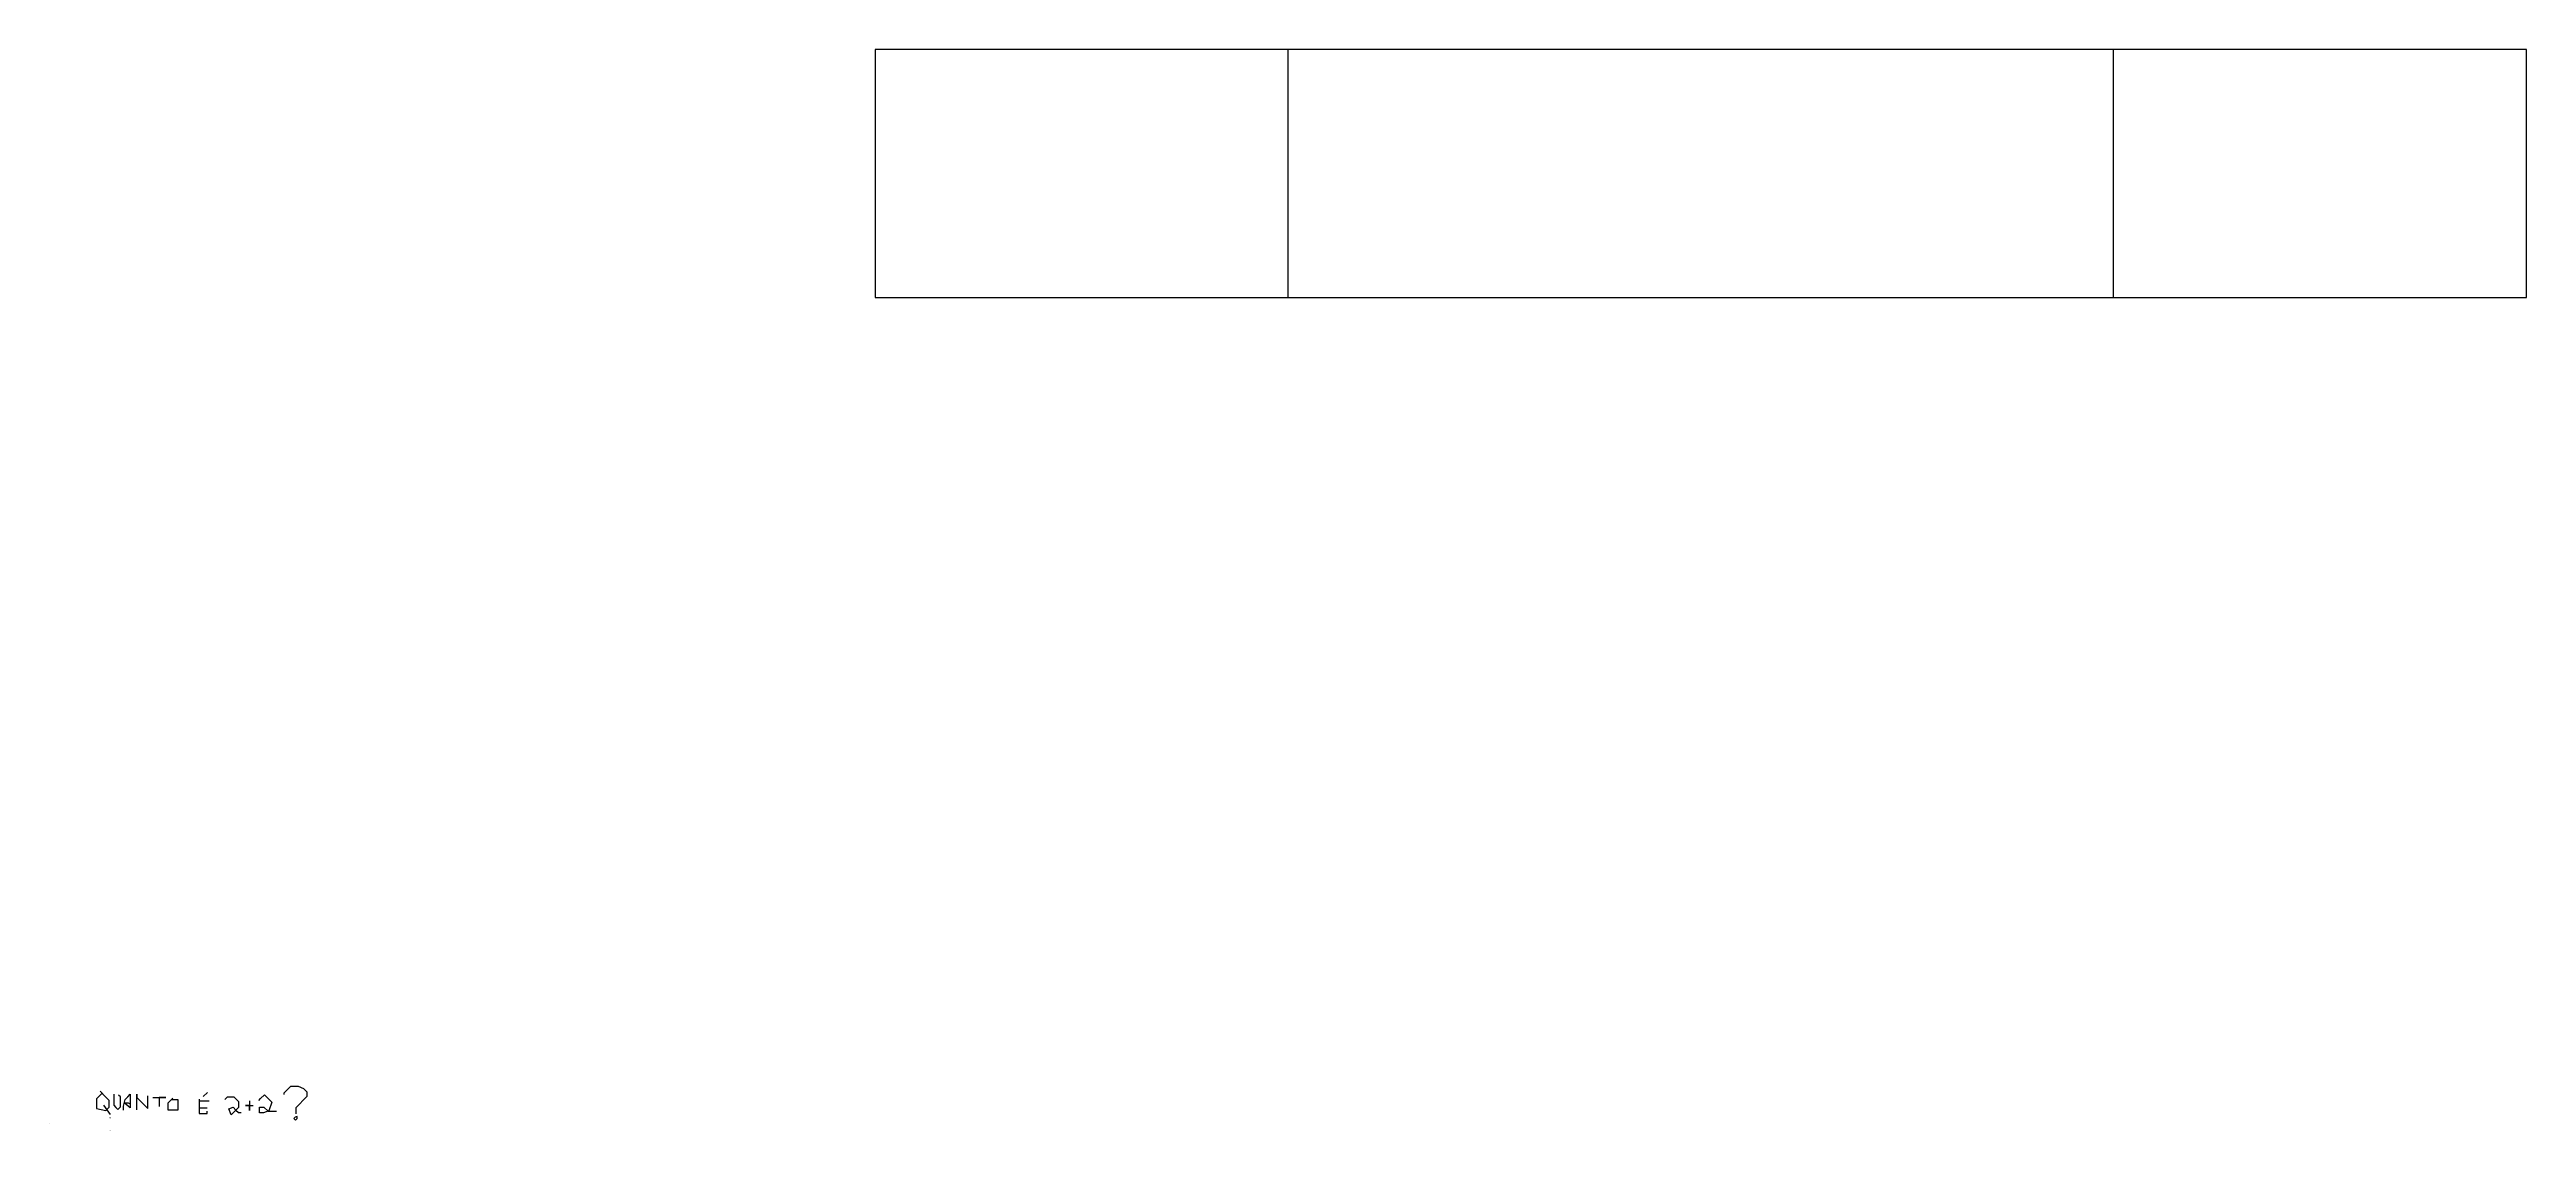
# Model space of a CAD drawing. Extents: x 0 to 100000, y -85 to 13000.
# Drawn here: x 0 to 30000, y -85 to 13000 of the extents above; entities that cross this region are included whole.
import ezdxf
from ezdxf import colors
from ezdxf.entities.mleader import LeaderData, LeaderLine
from ezdxf.math import Vec2, Vec3

# ---------------------------------------------------------------- set-up
doc = ezdxf.new("R2010")
doc.units = 0
doc.header["$PDMODE"] = 3
doc.header["$PDSIZE"] = 0.2
doc.layers.get('0').update_dxf_attribs({"linetype": 'CONTINUOUS'})
for name, color, linetype in [('ARQ-CONSTRUIR', 10, 'CONTINUOUS'), ('CARRO_SIMPLIFICADO', 2, 'Continuous'), ('GRF-TXT2', 2, 'CONTINUOUS'), ('LINHA_TESTE', 5, 'Continuous')]:
    doc.layers.add(name, color=color, linetype=linetype)
doc.styles.add('RSA02', font='romans', dxfattribs={"height": 0.1, "bigfont": 'ACEN.SHX'})
doc.styles.add('T1', font='romans.shx', dxfattribs={"height": 0.1, "bigfont": 'ACEN.shx'})

# ---------------------------------------------------------------- blocks, each defined once
blk = doc.blocks.new('_DOT')
at = {"color": 0, "linetype": 'ByBlock'}
blk.add_line((-0.5, 0), (-1, 0), dxfattribs=at)
at = {"color": 0, "linetype": 'ByBlock', "const_width": 0.5}
blk.add_lwpolyline([(-0.25, 0, 1), (0.25, 0, 1)], format="xyb", close=True, dxfattribs=at)

msp = doc.modelspace()

# ---------------------------------------------------------------- linework, layer by layer
at = {"layer": 'ARQ-CONSTRUIR'}
for points in [[(629, 359), (568, 299), (568, 235), (568, 180), (682, 156), (724, 198), (724, 277), (677, 323), (612, 389), (644, 356), (629, 359)], [(777, 352), (777, 295), (777, 262), (777, 219), (803, 192), (826, 170), (858, 202), (858, 272), (858, 322), (858, 322), (837, 342)], [(894, 161), (894, 208), (917, 291), (949, 323), (977, 352), (977, 319), (977, 237), (977, 190), (905, 249), (954, 249), (977, 237), (977, 237)], [(1057, 166), (1057, 182), (1057, 251), (1057, 314), (1057, 354), (1057, 314), (1108, 262), (1147, 224), (1190, 180), (1190, 180), (1190, 335), (1190, 335)], [(1251, 315), (1407, 315), (1329, 315), (1329, 203)], [(1493, 306), (1473, 286), (1433, 246), (1433, 163), (1499, 163), (1559, 163), (1559, 285), (1473, 286), (1453, 266)], [(1860, 325), (1911, 376)], [(2122, 288), (2155, 320), (2233, 320), (2287, 267), (2287, 193), (2231, 137), (2199, 105), (2172, 176), (2223, 195), (2256, 162), (2256, 162), (2288, 131), (2319, 131)], [(2533, 277), (2556, 300), (2603, 347), (2656, 294), (2693, 257), (2657, 152), (2591, 126), (2544, 126), (2544, 198), (2596, 198), (2646, 147), (2669, 147), (2721, 147), (2747, 147)], [(2840, 348), (2840, 369), (2922, 450), (3011, 450), (3074, 422), (3115, 381), (3115, 324), (2981, 190), (2981, 190), (2981, 115)], [(654, 221), (736, 106)], [(1813, 295), (1813, 190), (1813, 147), (1813, 118), (1874, 118), (1910, 118), (1910, 118), (1910, 147)], [(1813, 295), (1813, 274), (1934, 274)], [(1813, 190), (1870, 190), (1907, 190)], [(2423, 275), (2423, 155), (2423, 215), (2375, 215), (2465, 215)], [(2974, 77), (2957, 60), (2957, 60), (2978, 39), (3000, 60), (3000, 82), (2974, 77)]]:
    msp.add_lwpolyline(points, dxfattribs=at)
at = {"layer": 'CARRO_SIMPLIFICADO'}
for p, q in [((30000, 13000), (10000, 13000)), ((10000, 13000), (10000, 10000)), ((15000, 10000), (15000, 13000)), ((25000, 10000), (25000, 13000)), ((30000, 10000), (30000, 13000)), ((10000, 10000), (30000, 10000))]:
    msp.add_line(p, q, dxfattribs=at)
msp.add_point((0, 0), dxfattribs=at)
at = {"layer": 'LINHA_TESTE'}
msp.add_point((0, 0), dxfattribs=at)

# ---------------------------------------------------------------- texts
at = {"layer": 'GRF-TXT2', "style": 'RSA02'}
for s, p in [('calha', (727, 71, 0)), (' FORRO GESSO', (727, 70, 0)), (' FORRO GESSO', (727, 67, 0)), ('VIGA', (727, 67, 0)), ('MODULAR', (733, 70, 0)), ('VIGA', (733, 70, 0)), (' FORRO GESSO', (734, 70, 0)), ('calha', (738, 71, 0)), ('calha', (726, -82)), ('calha', (737, -82))]:
    msp.add_text(s, height=0.1, dxfattribs=at).set_placement(p)
at = {"layer": 'GRF-TXT2', "char_height": 0.15, "width": 1.58, "attachment_point": 5, "style": 'T1'}
for s, insert in [('{\\H0.75x;\\C2;SUPORTE}', (729, 68, 0)), ('{\\H0.75x;\\C2;PLATAFORMA DE ATENDIMENTO}', (729, 65, 0)), ('{\\H0.75x;\\C2;CIRC.}', (734, 68, 0)), ('{\\H0.75x;\\C2;HALL DE PÚBLICO}', (735, 65, 0)), ('{\\H0.75x;\\C2;WC FEM.}', (736, 68, 0))]:
    msp.add_mtext(s, dxfattribs=dict(at, insert=insert))

# ---------------------------------------------------------------- leaders
at = {"layer": 'GRF-TXT2'}
ml = msp.add_multileader_mtext('Standard', dxfattribs=at)
ml.set_content('{\\C2;SAIA}', color=256, style='T1')
ml.set_leader_properties()
ml.set_arrow_properties(name='DOT')
ml.build(insert=Vec2(0, 0))
ml.multileader.update_dxf_attribs({"leader_type": 0, "dogleg_length": 0.5, "arrow_head_size": 0.025})
ctx = ml.context
ctx.base_point, ctx.char_height, ctx.arrow_head_size, ctx.landing_gap_size, ctx.plane_origin = Vec3(733, -85, 0), 0.04, 0.025, 0.025, Vec3(734, -84, 0)
ctx.text_align_type = 2
notes = []
notes.append((ctx, [(0, (1, 1, 0), (734, -85, 0), (-1, 0), 0.0865, [(0, [(734, -85, 0)], 0, [])])]))
ctx.mtext.insert, ctx.mtext.alignment, ctx.mtext.flow_direction = Vec3(734, -85, 0), 3, 5
for ctx, leaders in notes:
    for number, flags, end, landing, length, lines in leaders:
        leader = LeaderData()
        leader.index, (leader.has_last_leader_line, leader.has_dogleg_vector, leader.attachment_direction) = number, flags
        leader.last_leader_point, leader.dogleg_vector, leader.dogleg_length = Vec3(end), Vec3(landing), length
        for number, points, colour, breaks in lines:
            line = LeaderLine()
            line.index, line.vertices, line.color, line.breaks = number, Vec3.list(points), colors.encode_raw_color(colour), breaks
            leader.lines.append(line)
        ctx.leaders.append(leader)

doc.saveas('drawing.dxf')
